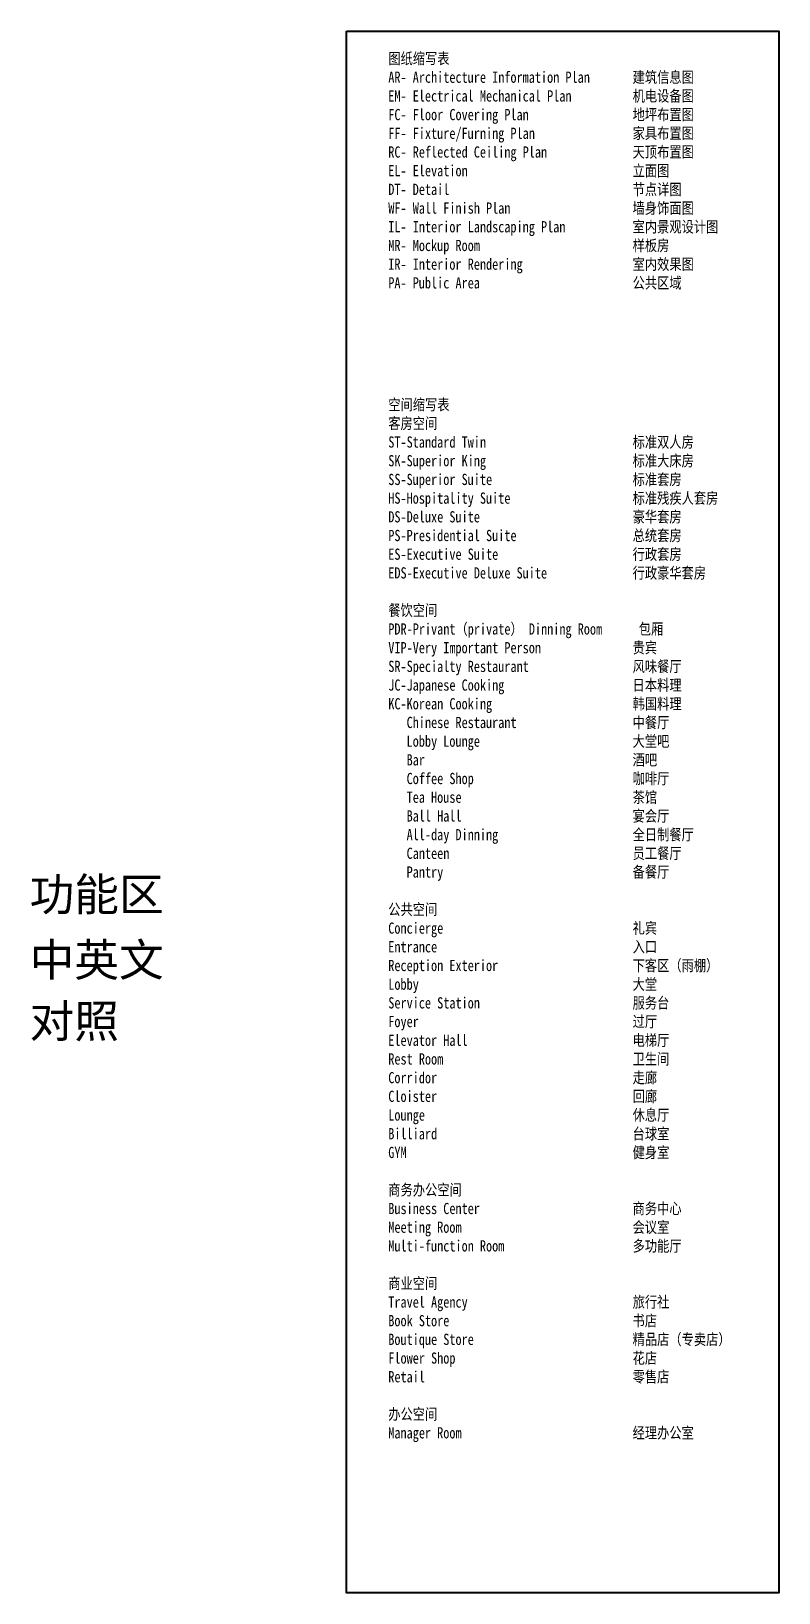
# Model space of a CAD drawing. Header units: millimetres. Extents: x -108685 to 756730, y -311791 to -113.
# Drawn here: x -48682 to -39558, y -311791 to -292717 of the extents above; entities that cross this region are included whole.
import ezdxf

# ---------------------------------------------------------------- set-up
doc = ezdxf.new("R2010")
doc.units = ezdxf.units.MM
doc.styles.add('样式 1', font='simhei.ttf', dxfattribs={"width": 0.8})
doc.styles.add('黑体', font='simhei.ttf')

msp = doc.modelspace()

# ---------------------------------------------------------------- texts
at = {"color": 44, "style": '黑体'}
for s, p in [('功能区', (-48702.4, -303460.7)), ('中英文', (-48702.4, -304260.5)), ('对照', (-48702.4, -305008.2))]:
    msp.add_text(s, height=400, dxfattribs=at).set_placement(p)
at = {"color": 0, "char_height": 136.983, "attachment_point": 1, "style": '样式 1'}
for s, insert, width in [('图纸缩写表\\PAR- Architecture Information Plan       建筑信息图\\PEM- Electrical Mechanical Plan          机电设备图\\PFC- Floor Covering Plan                 地坪布置图\\PFF- Fixture/Furning Plan                家具布置图\\PRC- Reflected Ceiling Plan              天顶布置图\\PEL- Elevation                           立面图\\PDT- Detail                              节点详图\\PWF- Wall Finish Plan                    墙身饰面图\\PIL- Interior Landscaping Plan           室内景观设计图\\PMR- Mockup Room                         样板房\\PIR- Interior Rendering                  室内效果图\\PPA- Public Area                         公共区域', (-44323.9, -292981.2), 8854.45), ('空间缩写表\\P客房空间\\PST-Standard Twin                        标准双人房\\PSK-Superior King                        标准大床房\\PSS-Superior Suite                       标准套房\\PHS-Hospitality Suite                    标准残疾人套房\\PDS-Deluxe Suite                         豪华套房\\PPS-Presidential Suite                   总统套房\\PES-Executive Suite                      行政套房\\PEDS-Executive Deluxe Suite              行政豪华套房\\P\\P餐饮空间\\PPDR-Privant（private） Dinning Room      包厢\\PVIP-Very Important Person               贵宾\\PSR-Specialty Restaurant                 风味餐厅\\PJC-Japanese Cooking                     日本料理\\PKC-Korean Cooking                       韩国料理\\P   Chinese Restaurant                   中餐厅\\P   Lobby Lounge                         大堂吧\\P   Bar                                  酒吧\\P   Coffee Shop                          咖啡厅\\P   Tea House                            茶馆\\P   Ball Hall                            宴会厅\\P   All-day Dinning                      全日制餐厅\\P   Canteen                              员工餐厅\\P   Pantry                               备餐厅\\P\\P公共空间\\PConcierge                               礼宾\\PEntrance                                入口\\PReception Exterior                      下客区（雨棚）\\PLobby                                   大堂\\PService Station                         服务台\\PFoyer                                   过厅\\PElevator Hall                           电梯厅\\PRest Room                               卫生间\\PCorridor                                走廊\\PCloister                                回廊\\PLounge                                  休息厅\\PBilliard                                台球室\\PGYM                                     健身室\\P\\P商务办公空间\\PBusiness Center                         商务中心\\PMeeting Room                            会议室\\PMulti-function Room                     多功能厅\\P\\P商业空间\\PTravel Agency                           旅行社\\PBook Store                              书店\\PBoutique Store                          精品店（专卖店）\\PFlower Shop                             花店\\PRetail                                  零售店\\P\\P办公空间\\PManager Room                            经理办公室', (-44323.9, -297209.2), 11268.086)]:
    msp.add_mtext(s, dxfattribs=dict(at, insert=insert, width=width))

# ---------------------------------------------------------------- linework, layer by layer
msp.add_lwpolyline([(-44835.8, -292716.5), (-39558.3, -292716.5), (-39558.3, -311790.7), (-44835.8, -311790.7)], close=True)

msp.set_redraw_order([(e.dxf.handle, doc.entitydb.next_handle()) for e in msp.query("TEXT MTEXT ATTDEF DIMENSION ARC_DIMENSION")])  # texts and dimensions are drawn at this point

doc.saveas('drawing.dxf')
